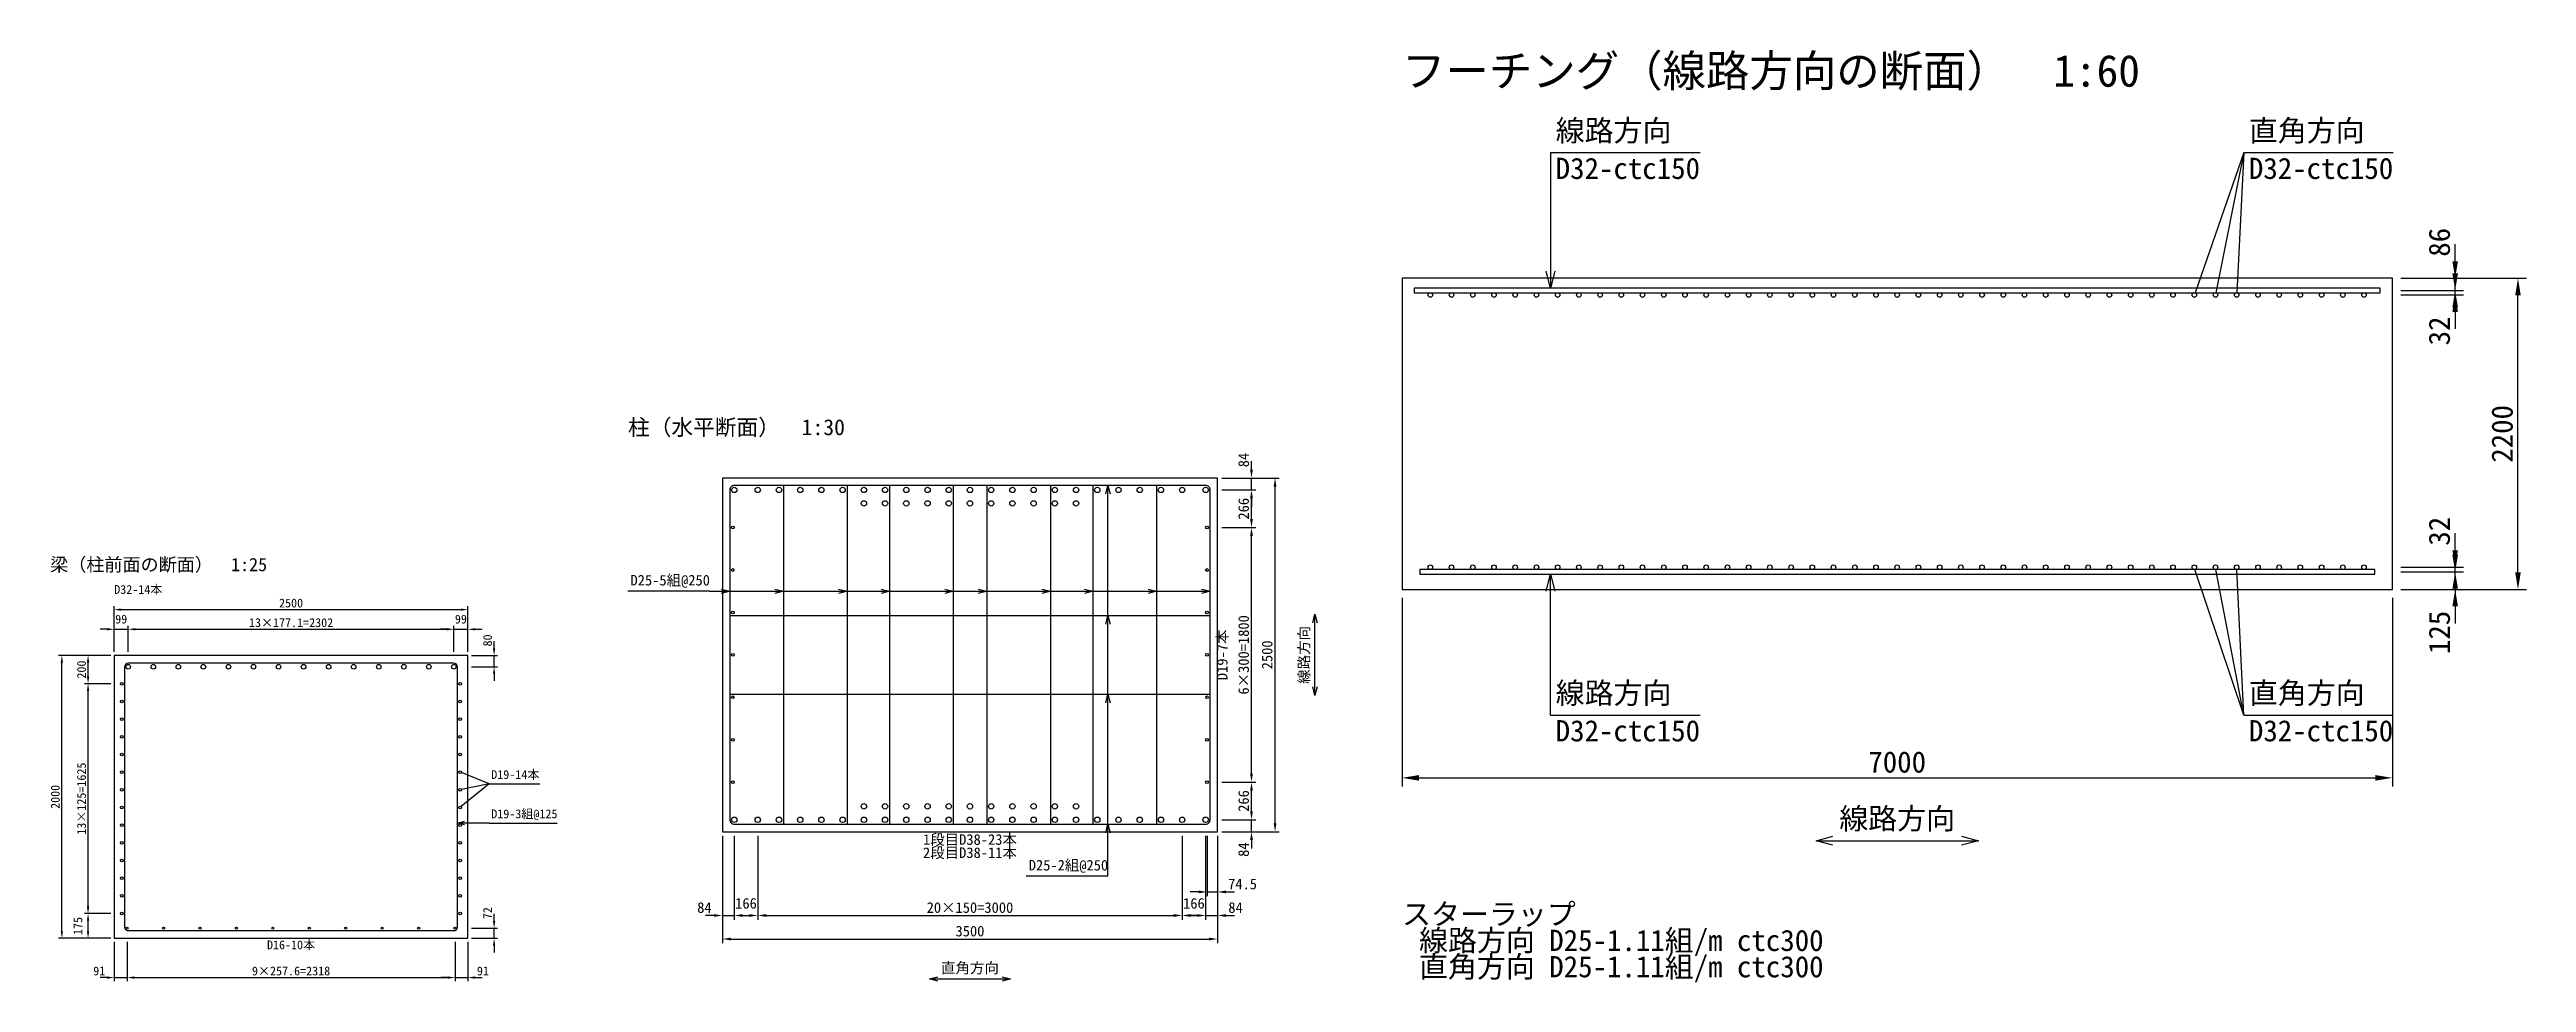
# Model space of a CAD drawing. Header units: millimetres. Extents: x -4 to 25770, y -10 to 6586.
# Drawn here: x -4 to 17504, y -10 to 6586 of the extents above; entities that cross this region are included whole.
import ezdxf
from ezdxf.enums import TextEntityAlignment as Align

# ---------------------------------------------------------------- set-up
doc = ezdxf.new("R2010")
doc.units = ezdxf.units.MM
for name, color, linetype in [('寸法', 3, 'Continuous'), ('引出線', 3, 'Continuous'), ('文字', 7, 'Continuous'), ('躯体', 7, 'Continuous'), ('鉄筋', 1, 'Continuous')]:
    doc.layers.add(name, color=color, linetype=linetype)
doc.styles.add('MSゴシック', font='msgothic.ttc')
doc.dimstyles.new('配筋寸法', dxfattribs={"dimscale": 25, "dimtxt": 2.5, "dimasz": 2, "dimexe": 1, "dimexo": 1, "dimgap": 0.6, "dimtad": 1, "dimdec": 0, "dimtxsty": 'MSゴシック', "dimcen": 2.5, "dimazin": 3, "dimtfac": 1, "dimtmove": 0, "dimatfit": 3})

msp = doc.modelspace()

# ---------------------------------------------------------------- texts
at = {"layer": '文字', "style": 'MSゴシック'}
for s, height, p in [('フーチング（線路方向の断面）\u30001:60', 225, (9556, 6255.8)), ('線路方向', 150, (10642, 5892.9)), ('直角方向', 150, (15542, 5892.9)), ('柱（水平断面）\u30001:30', 112.5, (4084.4, 3826)), ('梁（柱前面の断面）\u30001:25', 93.75, (0, 2870)), ('D32-14本', 62.5, (453.1, 2718.8)), ('D25-5組@250', 75, (4102.4, 2774.5)), ('線路方向', 150, (10642, 1916.9)), ('直角方向', 150, (15542, 1916.9)), ('D19-14本', 62.5, (3118.1, 1410)), ('D19-3組@125', 62.5, (3118.1, 1132.5)), ('D25-2組@250', 75, (6917.4, 759.5))]:
    msp.add_text(s, height=height, dxfattribs=at).set_placement(p, align=Align.BOTTOM_LEFT)
for s, p in [('D32-ctc150', (10642, 5820.9)), ('D32-ctc150', (15542, 5820.9)), ('D32-ctc150', (10642, 1844.9)), ('D32-ctc150', (15542, 1844.9)), ('スターラップ', (9556, 548.9)), ('線路方向 D25-1.11組/m ctc300', (9676, 362.9)), ('直角方向 D25-1.11組/m ctc300', (9676, 176.9))]:
    msp.add_text(s, height=150, dxfattribs=at).set_placement(p, align=Align.TOP_LEFT)
for s, p in [('D19-7本', (8344.9, 2306.5)), ('線路方向', (8922.4, 2306.5))]:
    msp.add_text(s, height=75, rotation=90, dxfattribs=at).set_placement(p, align=Align.BOTTOM_CENTER)
for s, height, p in [('線路方向', 150, (13056, 1028.9)), ('直角方向', 75, (6501.9, 33.5))]:
    msp.add_text(s, height=height, dxfattribs=at).set_placement(p, align=Align.BOTTOM_CENTER)
for s, height, p in [('2段目D38-11本', 75, (6501.9, 945.5)), ('1段目D38-23本', 75, (6501.9, 1038.5)), ('D16-10本', 62.5, (1703.1, 287.5))]:
    msp.add_text(s, height=height, dxfattribs=at).set_placement(p, align=Align.TOP_CENTER)

# ---------------------------------------------------------------- dimensions: what is measured, and where the dimension line sits
at = {"layer": '寸法'}
for base, p1, p2, location, text, override in [((17000, 4882.9), (16556, 4882.9), (16556, 4968.9), (16889, 5223.4), '86', {"dimscale": 60, "dimtmove": 2}), ((17000, 4850.9), (16556, 4850.9), (16556, 4882.9), (16889, 4596.5), '32', {"dimscale": 60, "dimtmove": 2}), ((8491.9, 3472.5), (8251.9, 3472.5), (8251.9, 3556.5), (8436.4, 3683.8), '84', {"dimscale": 30, "dimtmove": 2}), ((17000, 2893.9), (16556, 2893.9), (16556, 2925.9), (16889, 3180.4), '32', {"dimscale": 60, "dimtmove": 2}), ((17000, 2768.9), (16556, 2768.9), (16556, 2893.9), (16889, 2465.2), '125', {"dimscale": 60, "dimtmove": 2}), ((3138.1, 2222.5), (2953.1, 2222.5), (2953.1, 2302.5), (3091.9, 2408.5), '80', {"dimscale": 25, "dimtmove": 2}), ((8491.9, 1056.5), (8251.9, 1056.5), (8251.9, 1140.5), (8436.4, 929.3), '84', {"dimscale": 30, "dimtmove": 2}), ((3138.1, 302.5), (2953.1, 302.5), (2953.1, 374.5), (3091.9, 480.5), '72', {"dimscale": 25, "dimtmove": 2})]:
    msp.add_linear_dim(base=base, p1=p1, p2=p2, angle=90, location=location, text=text, dimstyle='配筋寸法', override=override, dxfattribs=at).render()
for base, p1, p2, text, override in [((17444, 2768.9), (16556, 2768.9), (16556, 4968.9), '2200', {"dimscale": 60}), ((8658.4, 1056.5), (8251.9, 1056.5), (8251.9, 3556.5), '2500', {"dimscale": 30}), ((8491.9, 3206.5), (8251.9, 3206.5), (8251.9, 3472.5), '266', {"dimscale": 30}), ((8491.9, 1406.5), (8251.9, 1406.5), (8251.9, 3206.5), '6×300=1800', {"dimscale": 30}), ((83.1, 302.5), (453.1, 302.5), (453.1, 2302.5), '2000', {"dimscale": 25}), ((268.1, 2102.5), (453.1, 2102.5), (453.1, 2302.5), '200', {"dimscale": 25}), ((268.1, 477.5), (453.1, 477.5), (453.1, 2102.5), '13×125=1625', {"dimscale": 25}), ((8491.9, 1140.5), (8251.9, 1140.5), (8251.9, 1406.5), '266', {"dimscale": 30}), ((268.1, 302.5), (453.1, 302.5), (453.1, 477.5), '175', {"dimscale": 25})]:
    msp.add_linear_dim(base=base, p1=p1, p2=p2, angle=90, text=text, dimstyle='配筋寸法', override=override, dxfattribs=at).render()
for base, p1, p2, text, override in [((453.1, 2626.2), (453.1, 2302.5), (2953.1, 2302.5), '2500', {"dimscale": 25}), ((9556, 1436.9), (9556, 2768.9), (16556, 2768.9), '7000', {"dimscale": 60}), ((453.1, 2487.5), (453.1, 2302.5), (552.1, 2302.5), '99', {"dimscale": 25}), ((552.1, 2487.5), (552.1, 2302.5), (2854.1, 2302.5), '13×177.1=2302', {"dimscale": 25}), ((2854.1, 2487.5), (2854.1, 2302.5), (2953.1, 2302.5), '99', {"dimscale": 25}), ((4751.9, 297.5), (4751.9, 1056.5), (8251.9, 1056.5), '3500', {"dimscale": 30}), ((4835.9, 464), (4835.9, 1056.5), (5001.9, 1056.5), '166', {"dimscale": 30}), ((5001.9, 464), (5001.9, 1056.5), (8001.9, 1056.5), '20×150=3000', {"dimscale": 30}), ((8001.9, 464), (8001.9, 1056.5), (8167.9, 1056.5), '166', {"dimscale": 30}), ((544.1, 25), (544.1, 302.5), (2862.1, 302.5), '9×257.6=2318', {"dimscale": 25})]:
    msp.add_linear_dim(base=base, p1=p1, p2=p2, text=text, dimstyle='配筋寸法', override=override, dxfattribs=at).render()
for base, p1, p2, location, text, override in [((4751.9, 464), (4751.9, 1056.5), (4835.9, 1056.5), (4624.7, 519.5), '84', {"dimscale": 30, "dimtmove": 2}), ((8167.9, 464), (8167.9, 1056.5), (8251.9, 1056.5), (8379.2, 519.5), '84', {"dimscale": 30, "dimtmove": 2}), ((8177.4, 630.5), (8177.4, 1056.5), (8251.9, 1056.5), (8428.4, 686), '74.5', {"dimscale": 30, "dimtmove": 2}), ((453.1, 25), (453.1, 302.5), (544.1, 302.5), (347.1, 71.2), '91', {"dimscale": 25, "dimtmove": 2}), ((2862.1, 25), (2862.1, 302.5), (2953.1, 302.5), (3059.1, 71.2), '91', {"dimscale": 25, "dimtmove": 2})]:
    msp.add_linear_dim(base=base, p1=p1, p2=p2, location=location, text=text, dimstyle='配筋寸法', override=override, dxfattribs=at).render()

# ---------------------------------------------------------------- linework, layer by layer
at = {"layer": '引出線'}
for p, q in [((10606, 5856.9), (10606, 4898.9)), ((10606, 5856.9), (11662.6, 5856.9)), ((15506, 5856.9), (15161.2, 4866)), ((15506, 5856.9), (15309.1, 4866.6)), ((15506, 5856.9), (15456.8, 4866.9)), ((15506, 5856.9), (16562.6, 5856.9)), ((10606, 4898.9), (10606, 4899.9)), ((7476.9, 741.5), (7476.9, 3504)), ((7476.9, 3504), (7476.9, 3503)), ((10606, 1880.9), (10606, 2877.9)), ((10606, 2877.9), (10606, 2876.9)), ((15506, 1880.9), (15161, 2910.8)), ((15506, 1880.9), (15309, 2910.2)), ((15506, 1880.9), (15456.7, 2909.9)), ((4661.9, 2756.5), (4084.4, 2756.5)), ((4661.9, 2756.5), (8199.4, 2756.5)), ((4804.4, 2756.5), (4803.4, 2756.5)), ((5183.4, 2756.5), (5182.4, 2756.5)), ((5633.4, 2756.5), (5632.4, 2756.5)), ((5933.4, 2756.5), (5932.4, 2756.5)), ((6383.4, 2756.5), (6382.4, 2756.5)), ((6620.4, 2756.5), (6619.4, 2756.5)), ((7070.4, 2756.5), (7069.4, 2756.5)), ((7370.4, 2756.5), (7369.4, 2756.5)), ((7820.4, 2756.5), (7819.4, 2756.5)), ((8199.4, 2756.5), (8198.4, 2756.5)), ((7476.9, 2584.5), (7476.9, 2583.5)), ((8940.4, 2019.6), (8940.4, 2593.5)), ((8940.4, 2593.5), (8940.4, 2592.5)), ((7476.9, 2028.5), (7476.9, 2027.5)), ((8940.4, 2019.6), (8940.4, 2020.6)), ((10606, 1880.9), (11662.6, 1880.9)), ((15506, 1880.9), (16562.6, 1880.9)), ((3103.1, 1395), (2907.4, 1473.9)), ((3103.1, 1395), (2906, 1233.5)), ((3103.1, 1395), (2907.9, 1354.4)), ((3103.1, 1395), (3461.3, 1395)), ((3103.1, 1117.5), (2879.6, 1117.5)), ((2879.6, 1117.5), (2880.6, 1117.5)), ((3103.1, 1117.5), (3584.4, 1117.5)), ((7476.9, 1109), (7476.9, 1108)), ((12482.1, 992.9), (13629.8, 992.9)), ((12482.1, 992.9), (12483.1, 992.9)), ((13629.8, 992.9), (13628.8, 992.9)), ((7476.9, 741.5), (6899.4, 741.5)), ((6215, 15.5), (6788.9, 15.5)), ((6215, 15.5), (6216, 15.5)), ((6788.9, 15.5), (6787.9, 15.5))]:
    msp.add_line(p, q, dxfattribs=at)
for points in [[(10637, 5018.9), (10606, 4898.9), (10574.9, 5018.9)], [(7461.4, 3444), (7476.9, 3504), (7492.5, 3444)], [(10574.9, 2757.9), (10606, 2877.9), (10637, 2757.9)], [(4744.4, 2772.1), (4804.4, 2756.5), (4744.4, 2741)], [(5123.4, 2772.1), (5183.4, 2756.5), (5123.4, 2741)], [(5573.4, 2772.1), (5633.4, 2756.5), (5573.4, 2741)], [(5873.4, 2772.1), (5933.4, 2756.5), (5873.4, 2741)], [(6323.4, 2772.1), (6383.4, 2756.5), (6323.4, 2741)], [(6560.4, 2772.1), (6620.4, 2756.5), (6560.4, 2741)], [(7010.4, 2772.1), (7070.4, 2756.5), (7010.4, 2741)], [(7310.4, 2772.1), (7370.4, 2756.5), (7310.4, 2741)], [(7760.4, 2772.1), (7820.4, 2756.5), (7760.4, 2741)], [(8139.4, 2772.1), (8199.4, 2756.5), (8139.4, 2741)], [(7461.4, 2524.5), (7476.9, 2584.5), (7492.5, 2524.5)], [(8924.9, 2533.5), (8940.4, 2593.5), (8956, 2533.5)], [(7461.4, 1968.5), (7476.9, 2028.5), (7492.5, 1968.5)], [(8956, 2079.6), (8940.4, 2019.6), (8924.9, 2079.6)], [(2929.6, 1104.6), (2879.6, 1117.5), (2929.6, 1130.4)], [(7461.4, 1049), (7476.9, 1109), (7492.5, 1049)], [(12602.1, 961.9), (12482.1, 992.9), (12602.1, 1024)], [(13509.8, 1024), (13629.8, 992.9), (13509.8, 961.9)], [(6275, 0), (6215, 15.5), (6275, 31.1)], [(6728.9, 31.1), (6788.9, 15.5), (6728.9, 0)]]:
    msp.add_lwpolyline(points, dxfattribs=at)
at = {"layer": '躯体'}
for points in [[(9556, 2768.9), (16556, 2768.9), (16556, 4968.9), (9556, 4968.9)], [(4751.9, 1056.5), (8251.9, 1056.5), (8251.9, 3556.5), (4751.9, 3556.5)], [(453.1, 302.5), (2953.1, 302.5), (2953.1, 2302.5), (453.1, 2302.5)]]:
    msp.add_lwpolyline(points, close=True, dxfattribs=at)
at = {"layer": '鉄筋'}
for p, q in [((5183.4, 3504), (5183.4, 1109)), ((5633.4, 3504), (5633.4, 1109)), ((5933.4, 3504), (5933.4, 1109)), ((6383.4, 3504), (6383.4, 1109)), ((6620.4, 3504), (6620.4, 1109)), ((7070.4, 3504), (7070.4, 1109)), ((7370.4, 3504), (7370.4, 1109)), ((7820.4, 3504), (7820.4, 1109)), ((4804.4, 2584.5), (8199.4, 2584.5)), ((4804.4, 2028.5), (8199.4, 2028.5))]:
    msp.add_line(p, q, dxfattribs=at)
for points in [[(9642, 4866.9), (16470, 4866.9), (16470, 4898.9), (9642, 4898.9)], [(9681, 2877.9), (16431, 2877.9), (16431, 2909.9), (9681, 2909.9)]]:
    msp.add_lwpolyline(points, close=True, dxfattribs=at)
for points in [[(4835.9, 1109), (8167.9, 1109, 0.4142136), (8199.4, 1140.5), (8199.4, 3472.5, 0.4142136), (8167.9, 3504), (4835.9, 3504, 0.4142136), (4804.4, 3472.5), (4804.4, 1140.5, 0.4142136)], [(552.1, 357), (2854.1, 357, 0.4142136), (2879.6, 382.5), (2879.6, 2222.5, 0.4142136), (2854.1, 2248), (552.1, 2248, 0.4142136), (526.6, 2222.5), (526.6, 382.5, 0.4142136)]]:
    msp.add_lwpolyline(points, format="xyb", close=True, dxfattribs=at)
for centre, radius in [((9756, 4850.9), 16), ((9906, 4850.9), 16), ((10056, 4850.9), 16), ((10206, 4850.9), 16), ((10356, 4850.9), 16), ((10506, 4850.9), 16), ((10656, 4850.9), 16), ((10806, 4850.9), 16), ((10956, 4850.9), 16), ((11106, 4850.9), 16), ((11256, 4850.9), 16), ((11406, 4850.9), 16), ((11556, 4850.9), 16), ((11706, 4850.9), 16), ((11856, 4850.9), 16), ((12006, 4850.9), 16), ((12156, 4850.9), 16), ((12306, 4850.9), 16), ((12456, 4850.9), 16), ((12606, 4850.9), 16), ((12756, 4850.9), 16), ((12906, 4850.9), 16), ((13056, 4850.9), 16), ((13206, 4850.9), 16), ((13356, 4850.9), 16), ((13506, 4850.9), 16), ((13656, 4850.9), 16), ((13806, 4850.9), 16), ((13956, 4850.9), 16), ((14106, 4850.9), 16), ((14256, 4850.9), 16), ((14406, 4850.9), 16), ((14556, 4850.9), 16), ((14706, 4850.9), 16), ((14856, 4850.9), 16), ((15006, 4850.9), 16), ((15156, 4850.9), 16), ((15306, 4850.9), 16), ((15456, 4850.9), 16), ((15606, 4850.9), 16), ((15756, 4850.9), 16), ((15906, 4850.9), 16), ((16056, 4850.9), 16), ((16206, 4850.9), 16), ((16356, 4850.9), 16), ((4835.9, 3472.5), 19), ((5001.9, 3472.5), 19), ((5151.9, 3472.5), 19), ((5301.9, 3472.5), 19), ((5451.9, 3472.5), 19), ((5601.9, 3472.5), 19), ((5751.9, 3472.5), 19), ((5751.9, 3377.5), 19), ((5901.9, 3472.5), 19), ((5901.9, 3377.5), 19), ((6051.9, 3472.5), 19), ((6051.9, 3377.5), 19), ((6201.9, 3472.5), 19), ((6201.9, 3377.5), 19), ((6351.9, 3472.5), 19), ((6351.9, 3377.5), 19), ((6501.9, 3472.5), 19), ((6501.9, 3377.5), 19), ((6651.9, 3472.5), 19), ((6651.9, 3377.5), 19), ((6801.9, 3472.5), 19), ((6801.9, 3377.5), 19), ((6951.9, 3472.5), 19), ((6951.9, 3377.5), 19), ((7101.9, 3472.5), 19), ((7101.9, 3377.5), 19), ((7251.9, 3472.5), 19), ((7251.9, 3377.5), 19), ((7401.9, 3472.5), 19), ((7551.9, 3472.5), 19), ((7701.9, 3472.5), 19), ((7851.9, 3472.5), 19), ((8001.9, 3472.5), 19), ((8167.9, 3472.5), 19), ((4826.4, 3206.5), 9.5), ((8177.4, 3206.5), 9.5), ((4826.4, 2906.5), 9.5), ((8177.4, 2906.5), 9.5), ((9756, 2925.9), 16), ((9906, 2925.9), 16), ((10056, 2925.9), 16), ((10206, 2925.9), 16), ((10356, 2925.9), 16), ((10506, 2925.9), 16), ((10656, 2925.9), 16), ((10806, 2925.9), 16), ((10956, 2925.9), 16), ((11106, 2925.9), 16), ((11256, 2925.9), 16), ((11406, 2925.9), 16), ((11556, 2925.9), 16), ((11706, 2925.9), 16), ((11856, 2925.9), 16), ((12006, 2925.9), 16), ((12156, 2925.9), 16), ((12306, 2925.9), 16), ((12456, 2925.9), 16), ((12606, 2925.9), 16), ((12756, 2925.9), 16), ((12906, 2925.9), 16), ((13056, 2925.9), 16), ((13206, 2925.9), 16), ((13356, 2925.9), 16), ((13506, 2925.9), 16), ((13656, 2925.9), 16), ((13806, 2925.9), 16), ((13956, 2925.9), 16), ((14106, 2925.9), 16), ((14256, 2925.9), 16), ((14406, 2925.9), 16), ((14556, 2925.9), 16), ((14706, 2925.9), 16), ((14856, 2925.9), 16), ((15006, 2925.9), 16), ((15156, 2925.9), 16), ((15306, 2925.9), 16), ((15456, 2925.9), 16), ((15606, 2925.9), 16), ((15756, 2925.9), 16), ((15906, 2925.9), 16), ((16056, 2925.9), 16), ((16206, 2925.9), 16), ((16356, 2925.9), 16), ((4826.4, 2606.5), 9.5), ((8177.4, 2606.5), 9.5), ((4826.4, 2306.5), 9.5), ((8177.4, 2306.5), 9.5), ((507.6, 2102.5), 9.5), ((552.1, 2222.5), 16), ((729.2, 2222.5), 16), ((906.3, 2222.5), 16), ((1083.3, 2222.5), 16), ((1260.4, 2222.5), 16), ((1437.5, 2222.5), 16), ((1614.6, 2222.5), 16), ((1791.6, 2222.5), 16), ((1968.7, 2222.5), 16), ((2145.8, 2222.5), 16), ((2322.9, 2222.5), 16), ((2499.9, 2222.5), 16), ((2677, 2222.5), 16), ((2854.1, 2222.5), 16), ((2898.6, 2102.5), 9.5), ((507.6, 1977.5), 9.5), ((2898.6, 1977.5), 9.5), ((4826.4, 2006.5), 9.5), ((8177.4, 2006.5), 9.5), ((507.6, 1852.5), 9.5), ((2898.6, 1852.5), 9.5), ((507.6, 1727.5), 9.5), ((507.6, 1602.5), 9.5), ((2898.6, 1727.5), 9.5), ((2898.6, 1602.5), 9.5), ((4826.4, 1706.5), 9.5), ((8177.4, 1706.5), 9.5), ((507.6, 1477.5), 9.5), ((2898.6, 1477.5), 9.5), ((4826.4, 1406.5), 9.5), ((8177.4, 1406.5), 9.5), ((507.6, 1352.5), 9.5), ((507.6, 1227.5), 9.5), ((2898.6, 1352.5), 9.5), ((2898.6, 1227.5), 9.5), ((5751.9, 1235.5), 19), ((5901.9, 1235.5), 19), ((6051.9, 1235.5), 19), ((6201.9, 1235.5), 19), ((6351.9, 1235.5), 19), ((6501.9, 1235.5), 19), ((6651.9, 1235.5), 19), ((6801.9, 1235.5), 19), ((6951.9, 1235.5), 19), ((7101.9, 1235.5), 19), ((7251.9, 1235.5), 19), ((507.6, 1102.5), 9.5), ((2898.6, 1102.5), 9.5), ((4835.9, 1140.5), 19), ((5001.9, 1140.5), 19), ((5151.9, 1140.5), 19), ((5301.9, 1140.5), 19), ((5451.9, 1140.5), 19), ((5601.9, 1140.5), 19), ((5751.9, 1140.5), 19), ((5901.9, 1140.5), 19), ((6051.9, 1140.5), 19), ((6201.9, 1140.5), 19), ((6351.9, 1140.5), 19), ((6501.9, 1140.5), 19), ((6651.9, 1140.5), 19), ((6801.9, 1140.5), 19), ((6951.9, 1140.5), 19), ((7101.9, 1140.5), 19), ((7251.9, 1140.5), 19), ((7401.9, 1140.5), 19), ((7551.9, 1140.5), 19), ((7701.9, 1140.5), 19), ((7851.9, 1140.5), 19), ((8001.9, 1140.5), 19), ((8167.9, 1140.5), 19), ((507.6, 977.5), 9.5), ((2898.6, 977.5), 9.5), ((507.6, 852.5), 9.5), ((507.6, 727.5), 9.5), ((2898.6, 852.5), 9.5), ((2898.6, 727.5), 9.5), ((507.6, 602.5), 9.5), ((2898.6, 602.5), 9.5), ((507.6, 477.5), 9.5), ((544.1, 374.5), 8), ((801.7, 374.5), 8), ((1059.2, 374.5), 8), ((1316.8, 374.5), 8), ((1574.3, 374.5), 8), ((1831.9, 374.5), 8), ((2089.4, 374.5), 8), ((2347, 374.5), 8), ((2604.5, 374.5), 8), ((2862.1, 374.5), 8), ((2898.6, 477.5), 9.5)]:
    msp.add_circle(centre, radius, dxfattribs=at)

msp.set_redraw_order([(e.dxf.handle, doc.entitydb.next_handle()) for e in msp.query("TEXT MTEXT ATTDEF DIMENSION ARC_DIMENSION")])  # texts and dimensions are drawn at this point

doc.saveas('drawing.dxf')
